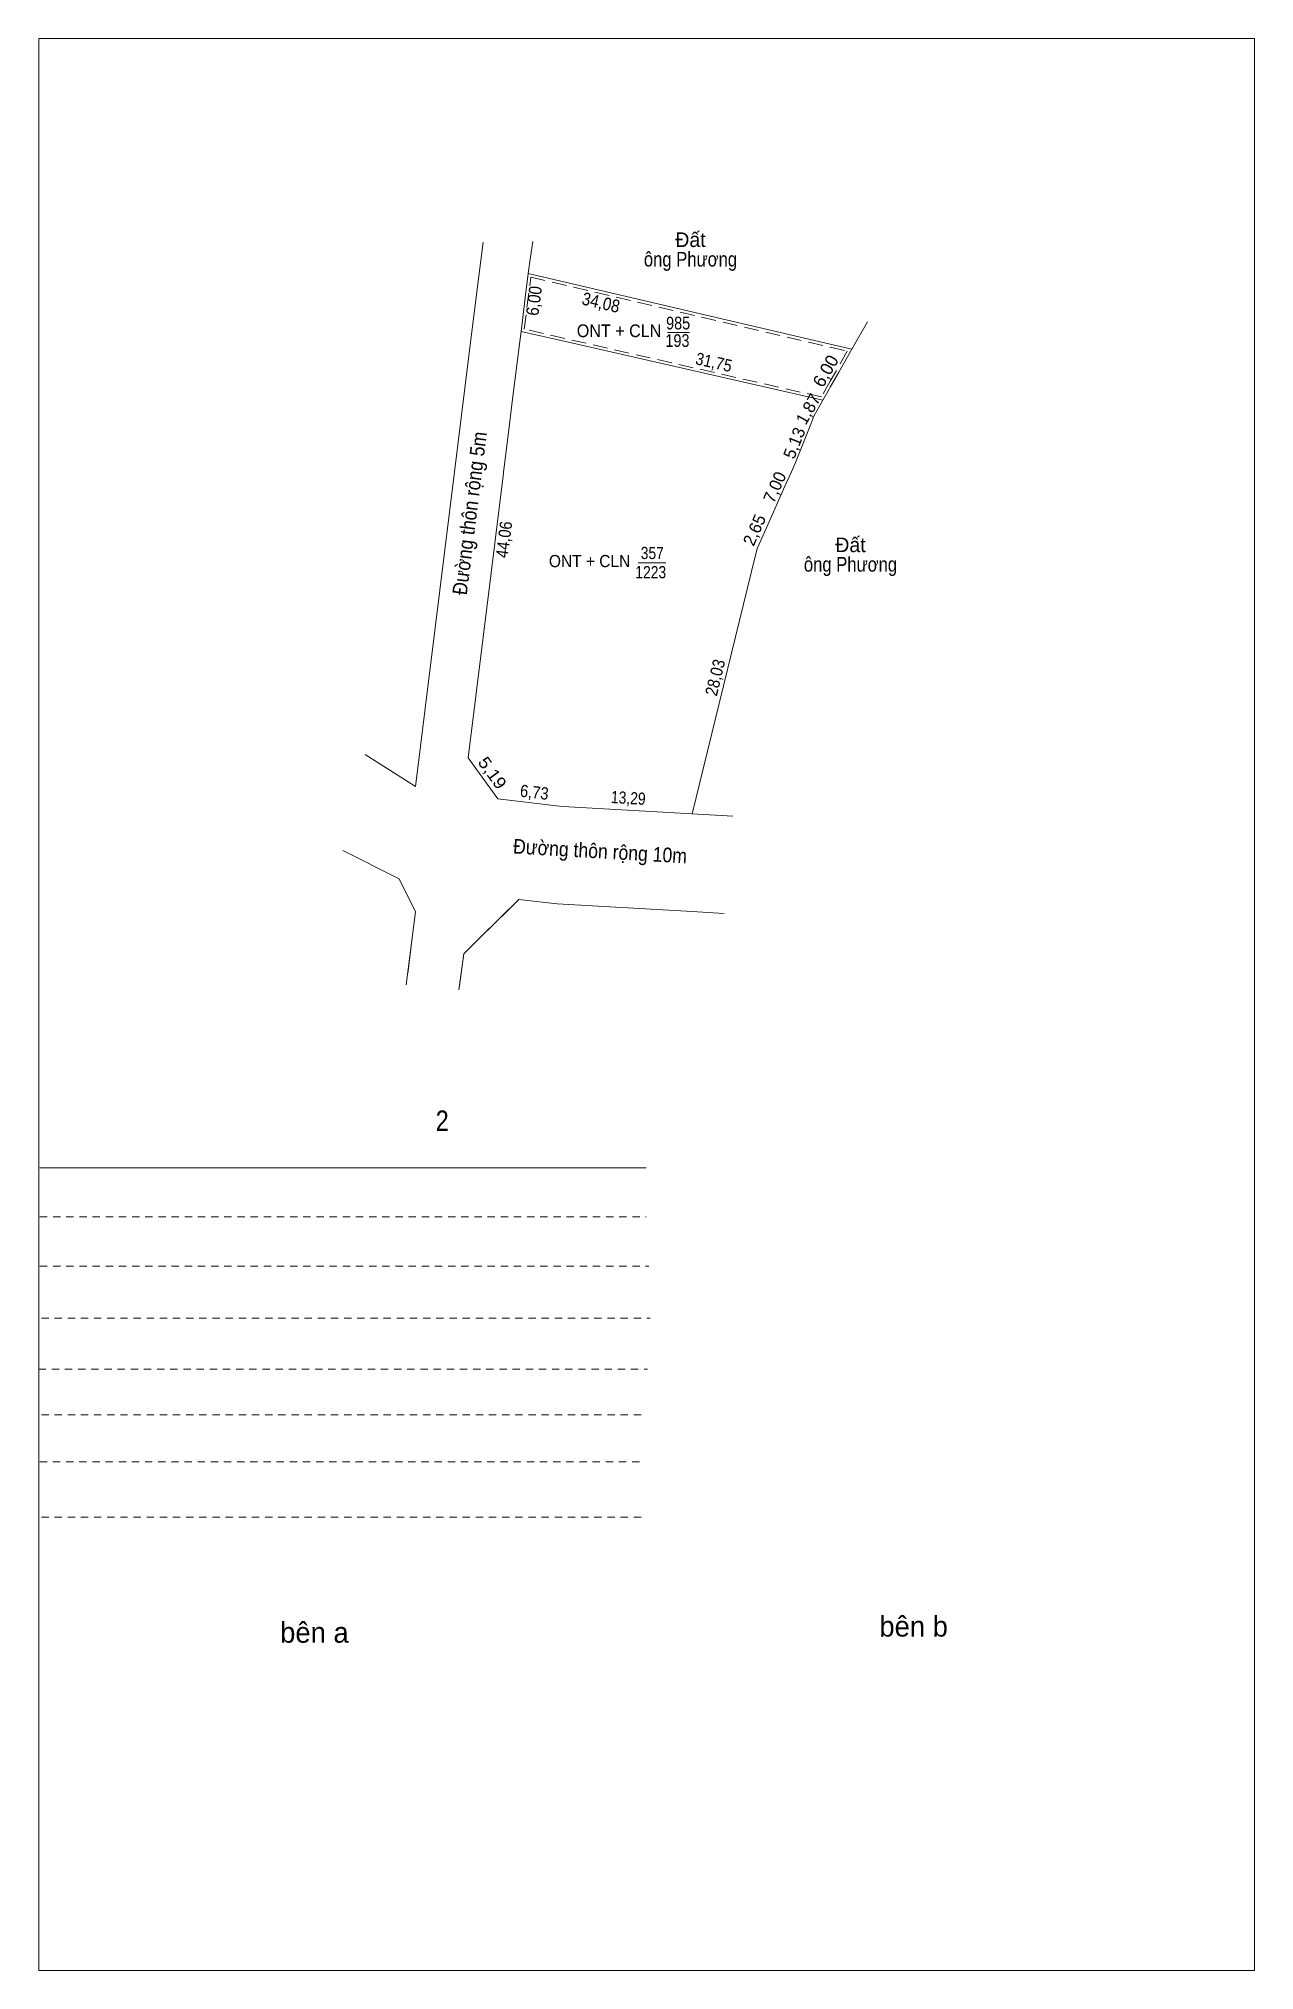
# Model space of a CAD drawing. Header units: metres. Extents: x 549361 to 550067, y 1838260 to 1838488.
# Drawn here: x 549942.2 to 550066.9, y 1838259.6 to 1838457.7 of the extents above; entities that cross this region are included whole.
import ezdxf
from ezdxf.enums import TextEntityAlignment as Align

# ---------------------------------------------------------------- set-up
doc = ezdxf.new("R2010")
doc.units = ezdxf.units.M
doc.header["$LTSCALE"] = 0.5
for name, pattern in [('DOTTED', [1.5, 0.3, -1.2]), ('MEDIUM_DASHED', [4.5, 3, -1.5]), ('SHORT_DASHED', [2.7, 1.5, -1.2])]:
    doc.linetypes.add(name, pattern=pattern)
for name, color, linetype, lineweight in [('1', 7, 'DOTTED', 13), ('15', 7, 'Continuous', 13), ('18', 7, 'Continuous', 13), ('23', 7, 'Continuous', 13), ('63', 7, 'Continuous', 13)]:
    doc.layers.add(name, color=color, linetype=linetype, lineweight=lineweight)

msp = doc.modelspace()

# ---------------------------------------------------------------- texts
at = {"layer": '1'}
for s, height, width, p in [('193', 1.3, 0.85, (550007.715, 1838426.05)), ('ONT + CLN', 1.25, 0.95, (549998.7, 1838403.46)), ('357', 1.25, 0.85, (550005.135, 1838404.29)), ('1223', 1.25, 0.85, (550004.975, 1838402.32)), ('2', 2.1, 0.85, (549983.59, 1838345.64))]:
    msp.add_text(s, height=height, dxfattribs=dict(at, width=width)).set_placement(p, align=Align.CENTER)
for s, p in [('bên a', (549970.485, 1838293.16)), ('bên b', (550031.935, 1838293.79))]:
    msp.add_text(s, height=2.1, dxfattribs=at).set_placement(p, align=Align.CENTER)
at = {"layer": '15'}
for p in [(550009.05, 1838436.29), (550025.46, 1838405)]:
    msp.add_text('Đất', height=1.5, dxfattribs=at).set_placement(p, align=Align.CENTER)
at = {"layer": '15', "width": 0.85}
for p in [(550009.05, 1838434.29), (550025.46, 1838403)]:
    msp.add_text('ông Phương', height=1.5, dxfattribs=at).set_placement(p, align=Align.CENTER)
at = {"layer": '18'}
for s, width, p in [('ONT + CLN', 0.95, (550001.725, 1838427.05)), ('985', 0.85, (550007.785, 1838427.84))]:
    msp.add_text(s, height=1.3, dxfattribs=dict(at, width=width)).set_placement(p, align=Align.CENTER)
at = {"layer": '63'}
for s, height, rotation, width, p in [('6,00', 1.3, 82.911, 0.9, (549993.6409, 1838430.6948)), ('34,08', 1.3, 346.804, 0.9, (549999.7217, 1838429.97)), ('31,75', 1.25, 347.172, 0.9, (550011.3112, 1838423.8716)), ('Đường thôn rộng 5m', 1.5, 82.91, 0.9, (549987.1421, 1838408.8974)), ('44,06', 1.25, 82.92, 0.9, (549990.5426, 1838406.213)), ('28,03', 1.25, 76.232, 0.9, (550012.1898, 1838391.9963)), ('5,19', 1.25, 305.833, 1.1, (549988.2289, 1838381.9958)), ('6,73', 1.25, 353.34, 0.9, (549992.9725, 1838379.7627)), ('13,29', 1.25, 356.679, 0.85, (550002.6388, 1838379.1733)), ('Đường thôn rộng 10m', 1.5, 356.725, 0.9, (549999.7372, 1838373.5917))]:
    msp.add_text(s, height=height, rotation=rotation, dxfattribs=dict(at, width=width)).set_placement(p, align=Align.CENTER)
for s, height, rotation, p in [('6,00', 1.3, 60.445, (550023.4769, 1838423.2594)), ('1,87', 1.25, 60.559, (550021.6711, 1838419.3679)), ('5,13', 1.25, 68.385, (550020.2762, 1838415.9648)), ('7,00', 1.25, 65.963, (550018.2571, 1838411.4105)), ('2,65', 1.25, 66.147, (550016.1809, 1838407.0173))]:
    msp.add_text(s, height=height, rotation=rotation, dxfattribs=at).set_placement(p, align=Align.CENTER)

# ---------------------------------------------------------------- linework, layer by layer
at = {"layer": '1', "linetype": 'Continuous'}
for p, q in [((549992.41, 1838433.58), (550023.39, 1838426.32)), ((550023.39, 1838426.32), (550025.59, 1838425.8)), ((549942.34, 1838341.86), (550004.5, 1838341.86))]:
    msp.add_line(p, q, dxfattribs=at)
at = {"layer": '1', "linetype": 'SHORT_DASHED'}
for p, q in [((549942.34, 1838336.82), (550004.5, 1838336.82)), ((549942.34, 1838331.78), (550004.78, 1838331.78)), ((549942.48, 1838326.46), (550004.92, 1838326.46)), ((549942.2, 1838321.2), (550004.64, 1838321.2)), ((549942.48, 1838316.52), (550004.29, 1838316.52)), ((549942.31, 1838311.7), (550004.12, 1838311.7)), ((549942.48, 1838306.02), (550004.29, 1838306.02))]:
    msp.add_line(p, q, dxfattribs=at)
at = {"layer": '1', "linetype": 'Continuous'}
msp.add_lwpolyline([(549942.21, 1838457.66), (550066.88, 1838457.66), (550066.88, 1838259.56), (549942.21, 1838259.56)], close=True, dxfattribs=at)
at = {"layer": '1', "linetype": 'MEDIUM_DASHED'}
for points in [[(550023.39, 1838422.53), (550022.48, 1838420.92), (549992, 1838427.86), (549992.67, 1838433.21), (550023.39, 1838426.01)], [(550023.39, 1838426.01), (550025.13, 1838425.6), (550023.39, 1838422.53)]]:
    msp.add_lwpolyline(points, dxfattribs=at)
at = {"layer": '15'}
for p, q in [((549990.81, 1838420.68), (549990.49, 1838418.11)), ((549990.49, 1838418.11), (549989.95, 1838413.73))]:
    msp.add_line(p, q, dxfattribs=at)
at = {"layer": '18'}
for p, q in [((549987.78, 1838436.79), (549987.38, 1838433.57)), ((549987.38, 1838433.57), (549986.64, 1838427.62)), ((550006.69, 1838427.53), (550008.95, 1838427.53)), ((550025.59, 1838425.8), (550027.19, 1838428.63)), ((550025.59, 1838425.8), (550027.19, 1838428.63)), ((550025.59, 1838425.8), (550027.19, 1838428.63)), ((550024.26, 1838423.46), (550025.59, 1838425.8)), ((550023.27, 1838421.71), (550023.39, 1838421.92)), ((550023.39, 1838421.92), (550024.26, 1838423.46)), ((550021.71, 1838418.95), (550022.63, 1838420.58)), ((549988.6, 1838402.88), (549989.87, 1838413.09)), ((550016.97, 1838407.79), (550018.74, 1838411.76)), ((550015.9, 1838405.37), (550016.97, 1838407.79)), ((549986.24, 1838383.91), (549988.6, 1838402.88)), ((549975.69, 1838384.24), (549980.84, 1838380.96)), ((549995.96, 1838378.92), (550009.23, 1838378.15)), ((549973.39, 1838374.4), (549979.18, 1838371.5)), ((549991.46, 1838369.37), (549995.38, 1838368.94)), ((549995.38, 1838368.94), (550008.65, 1838368.17)), ((550012.52, 1838367.95), (550008.66, 1838368.17))]:
    msp.add_line(p, q, dxfattribs=at)
for points in [[(549992.89, 1838436.86), (549992.66, 1838435.28), (549992.41, 1838433.58)], [(549992.41, 1838433.58), (549992.1, 1838431.07), (549991.67, 1838427.63)], [(549980.84, 1838380.96), (549984.85, 1838413.24), (549986.64, 1838427.62)], [(549991.67, 1838427.63), (549991.54, 1838426.59), (549990.81, 1838420.68)], [(549991.67, 1838427.63), (549996.24, 1838426.59), (550022.63, 1838420.58), (550023.27, 1838421.71)], [(550019.82, 1838414.18), (550021.38, 1838418.11), (550021.71, 1838418.95)], [(549989.87, 1838413.09), (549989.89, 1838413.24), (549989.95, 1838413.73)], [(550018.74, 1838411.76), (550019.4, 1838413.24), (550019.82, 1838414.18)], [(550013.38, 1838377.91), (550009.23, 1838378.15), (550015.29, 1838402.88), (550015.9, 1838405.37)], [(549986.24, 1838383.91), (549989.28, 1838379.7), (549995.89, 1838378.92)]]:
    msp.add_lwpolyline(points, dxfattribs=at)
at = {"layer": '23'}
for p, q in [((549979.19, 1838371.5), (549980.84, 1838368.11)), ((549980.84, 1838368.11), (549980.51, 1838365.44)), ((549980.84, 1838368.11), (549980.51, 1838365.44)), ((549980.84, 1838368.11), (549980.51, 1838365.44)), ((549991.46, 1838369.37), (549987.46, 1838365.44)), ((549990.46, 1838368.39), (549987.46, 1838365.44)), ((549980.51, 1838365.44), (549979.9, 1838360.62)), ((549980.51, 1838365.44), (549980.05, 1838361.8)), ((549980.51, 1838365.44), (549980.07, 1838361.96))]:
    msp.add_line(p, q, dxfattribs=at)
for points in [[(549987.46, 1838365.44), (549985.8, 1838363.81), (549985.3, 1838360.1)], [(549987.46, 1838365.44), (549985.8, 1838363.81), (549985.36, 1838360.52)]]:
    msp.add_lwpolyline(points, dxfattribs=at)
at = {"layer": '63'}
msp.add_line((550003.68, 1838403.9), (550006.52, 1838403.9), dxfattribs=at)

msp.set_redraw_order([(e.dxf.handle, doc.entitydb.next_handle()) for e in msp.query("TEXT MTEXT ATTDEF DIMENSION ARC_DIMENSION")])  # texts and dimensions are drawn at this point

doc.saveas('drawing.dxf')
